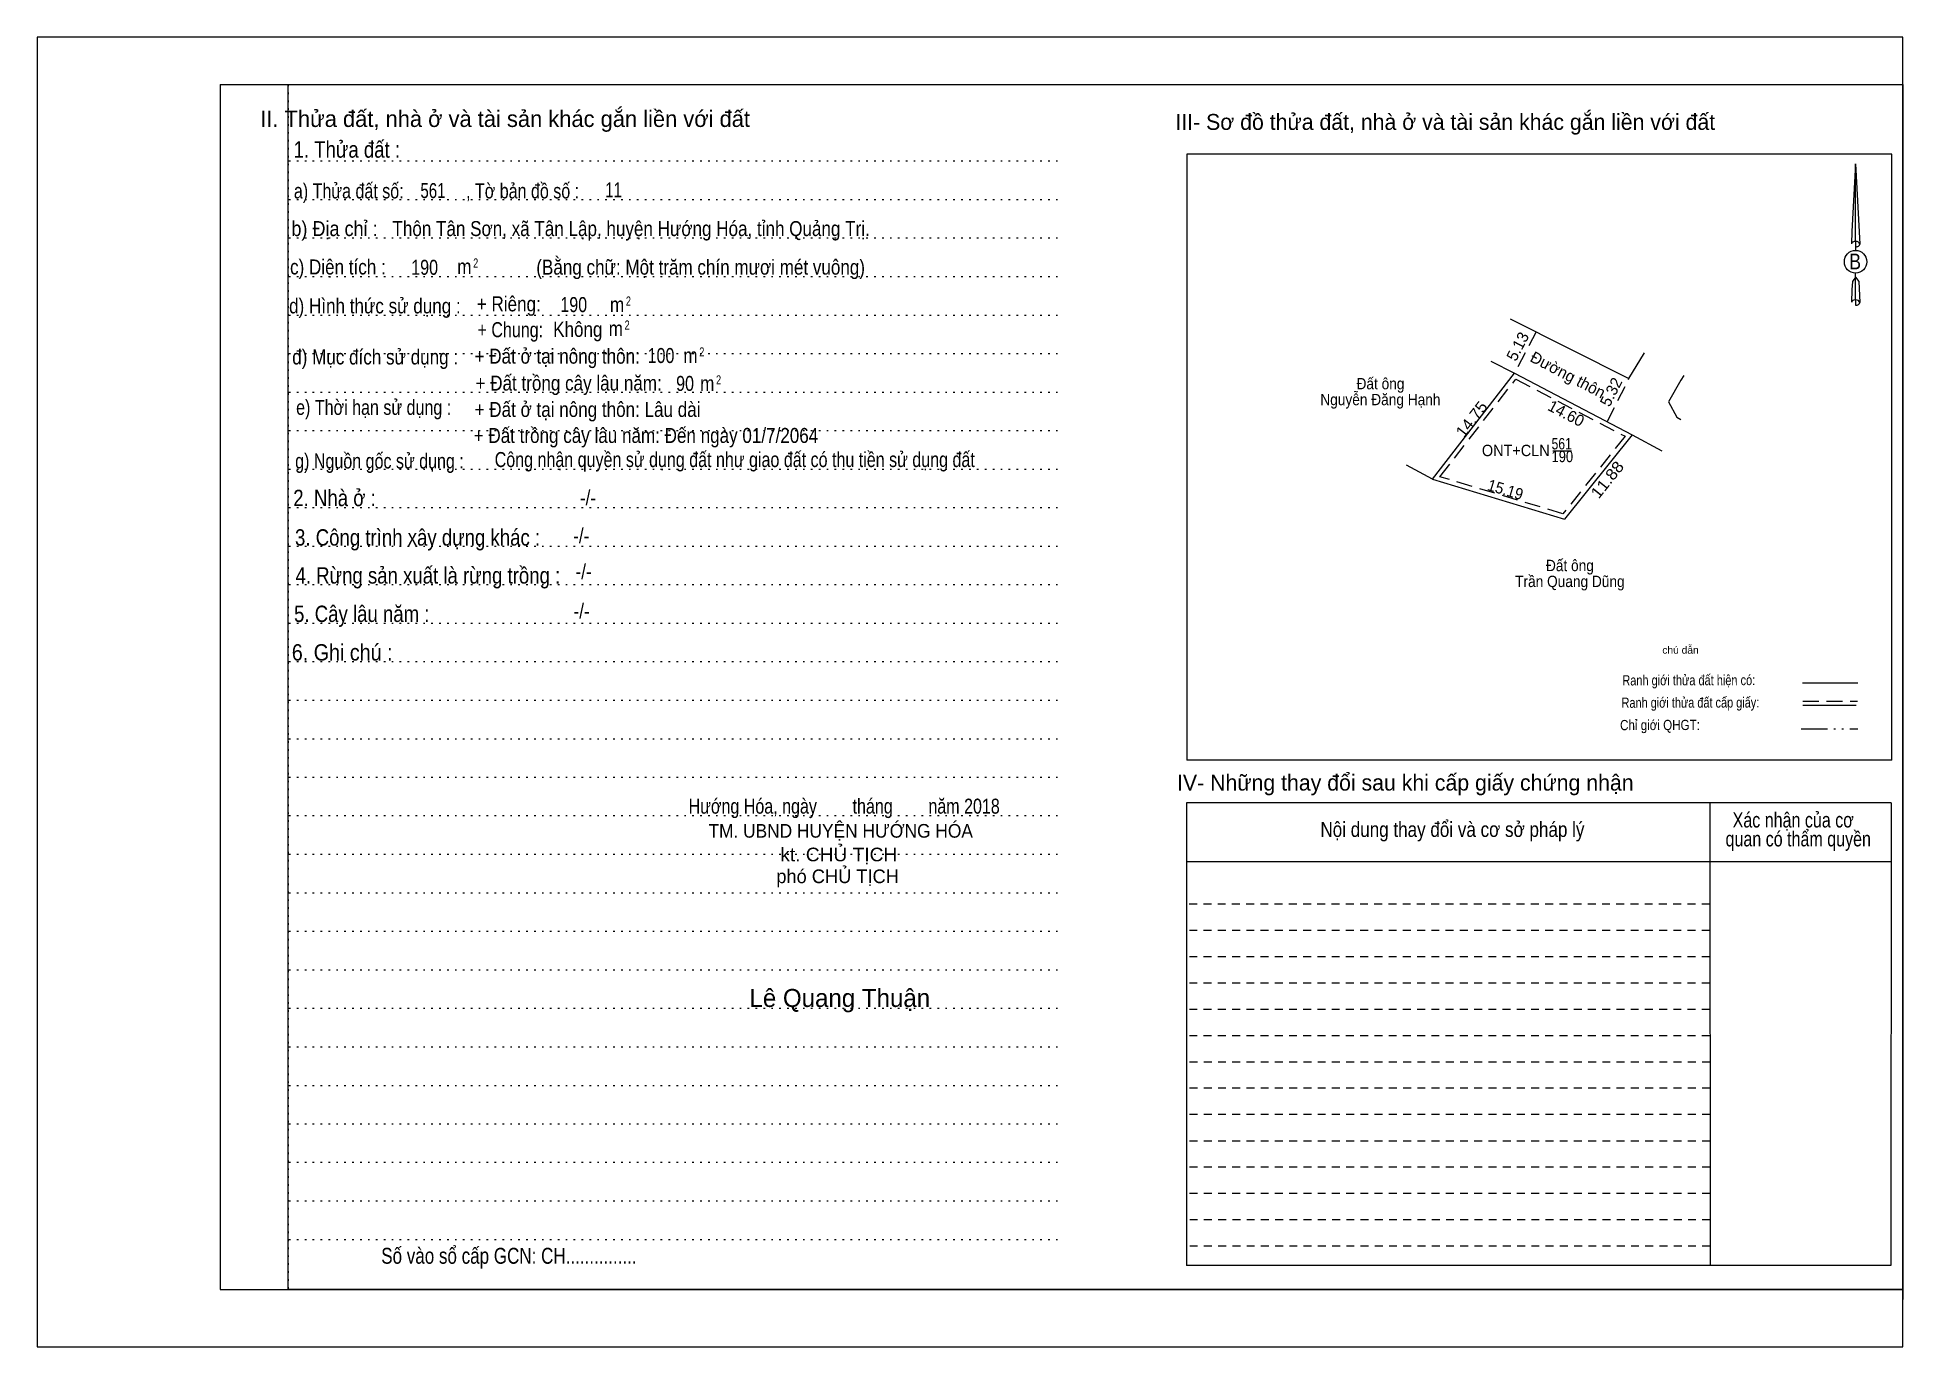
# Model space of a CAD drawing. Header units: metres. Extents: x 547367 to 548328, y 1837029 to 1837396.
# Drawn here: x 547581.7 to 547786.9, y 1837247.3 to 1837391.3 of the extents above; entities that cross this region are included whole.
import ezdxf
from ezdxf.enums import TextEntityAlignment as Align

# ---------------------------------------------------------------- set-up
doc = ezdxf.new("R2010")
doc.units = ezdxf.units.M
doc.header["$LTSCALE"] = 0.58
for name, pattern in [('DASH_DOUBLE_DOT', [9.2, 5, -1.2, 0.3, -1.2, 0.3, -1.2]), ('DOTTED', [1.5, 0.3, -1.2]), ('MEDIUM_DASHED', [4.5, 3, -1.5]), ('SHORT_DASHED', [2.7, 1.5, -1.2])]:
    doc.linetypes.add(name, pattern=pattern)
for name, color, linetype, lineweight in [('1', 7, 'DOTTED', 13), ('15', 7, 'Continuous', 13), ('2', 7, 'SHORT_DASHED', 13), ('28', 7, 'Continuous', 25), ('5', 7, 'Continuous', 13), ('63', 7, 'Continuous', 13)]:
    doc.layers.add(name, color=color, linetype=linetype, lineweight=lineweight)
for name, color, linetype in [('18', 7, 'Continuous'), ('21', 7, 'Continuous'), ('3', 7, 'Continuous'), ('4', 7, 'Continuous')]:
    doc.layers.add(name, color=color, linetype=linetype)

msp = doc.modelspace()

# ---------------------------------------------------------------- texts
at = {"layer": '15'}
for s, rotation, p in [('5.13', 62.486, (547745.062, 1837357.0513)), ('Đường thôn', 332.382, (547749.7453, 1837353.661)), ('5.32', 63.29, (547755.3419, 1837352.0441)), ('14.60', 332.382, (547749.5553, 1837349.4184))]:
    msp.add_text(s, height=1.25, rotation=rotation, dxfattribs=at).set_placement(p, align=Align.CENTER)
for s, width, p in [('Đất ông', 0.9, (547729.415, 1837352.62)), ('Nguyễn Đăng Hạnh', 0.9, (547729.405, 1837350.87)), ('ONT+CLN', 0.95, (547744.3, 1837345.27)), ('561', 0.8, (547749.35, 1837346.01)), ('190', 0.85, (547749.42, 1837344.61)), ('Trần Quang Dũng', 0.9, (547750.25, 1837330.87)), ('Đất ông', 0.9, (547750.255, 1837332.62))]:
    msp.add_text(s, height=1.25, dxfattribs=dict(at, width=width)).set_placement(p, align=Align.CENTER)
for s, rotation, width, p in [('14.75', 52.214, 1.05, (547739.9333, 1837348.9471)), ('11.88', 51.287, 1.1, (547754.854, 1837342.2891)), ('15.19', 343.247, 0.95, (547742.9798, 1837340.9851))]:
    msp.add_text(s, height=1.25, rotation=rotation, dxfattribs=dict(at, width=width)).set_placement(p, align=Align.CENTER)
at = {"layer": '18'}
for s, height, p in [('II. Thửa đất, nhà ở và tài sản khác gắn liền với đất', 1.8, (547633.12, 1837381.47)), ('phó CHỦ TỊCH', 1.5, (547669.695, 1837298.31)), ('Lê Quang Thuận', 1.98, (547669.94, 1837284.69))]:
    msp.add_text(s, height=height, dxfattribs=at).set_placement(p, align=Align.CENTER)
for s, height, width, p in [('1. Thửa đất :', 1.8, 0.85, (547615.705, 1837378.09)), ('a) Thửa đất số:              , Tờ bản đồ số : ', 1.65, 0.8, (547625.82, 1837373.61)), ('b) Địa chỉ : ', 1.65, 0.9, (547614.63, 1837369.47)), ('Thôn Tân Sơn, xã Tân Lập, huyện Hướng Hóa, tỉnh Quảng Trị.', 1.65, 0.85, (547646.98, 1837369.47)), ('c) Diện tích :                                                   ', 1.65, 0.85, (547628.015, 1837365.25)), ('2', 1, 0.75, (547629.885, 1837366.01)), ('(Bằng chữ: Một trăm chín mươi mét vuông)', 1.65, 0.85, (547654.63, 1837365.23)), ('190', 1.65, 0.8, (547624.27, 1837365.21)), (' m', 1.65, 0.85, (547628.375, 1837365.29)), ('+ Riêng: ', 1.65, 0.85, (547633.785, 1837361.19)), ('d) Hình thức sử dụng :', 1.65, 0.85, (547618.795, 1837360.97)), ('190', 1.65, 0.8, (547640.67, 1837361.11)), (' m', 1.65, 0.85, (547645.175, 1837361.11)), ('2', 1, 0.75, (547646.685, 1837361.83)), ('       + Chung:', 1.65, 0.8, (547631.975, 1837358.35)), ('Không', 1.65, 0.85, (547641.115, 1837358.39)), (' m', 1.65, 0.85, (547645.035, 1837358.47)), ('2', 1, 0.75, (547646.545, 1837359.19)), ('đ) Mục đích sử dụng :', 1.65, 0.85, (547618.825, 1837355.35)), ('100', 1.65, 0.8, (547650.27, 1837355.51)), (' m', 1.65, 0.85, (547653.245, 1837355.51)), ('2', 1, 0.75, (547654.755, 1837356.23)), ('90', 1.65, 0.8, (547652.915, 1837352.44)), (' m', 1.65, 0.85, (547655.095, 1837352.44)), ('2', 1, 0.75, (547656.605, 1837353.16)), ('e) Thời hạn sử dụng :', 1.65, 0.8, (547618.66, 1837349.81)), ('+ Đất ở tại nông thôn: Lâu dài', 1.65, 0.85, (547642.19, 1837349.58)), ('+ Đất trồng cây lâu năm: Đến ngày 01/7/2064', 1.65, 0.85, (547648.615, 1837346.72)), ('g) Nguồn gốc sử dụng :', 1.65, 0.8, (547619.3, 1837343.91)), ('2. Nhà ở :', 1.8, 0.85, (547614.355, 1837339.77)), ('3. Công trình xây dựng khác :', 1.8, 0.85, (547623.49, 1837335.43)), ('4. Rừng sản xuất là rừng trồng :', 1.8, 0.85, (547624.625, 1837331.25)), ('5. Cây lâu năm :', 1.8, 0.85, (547617.35, 1837327.03)), ('6. Ghi chú :', 1.8, 0.9, (547615.195, 1837322.79)), ('Hướng Hóa, ngày        tháng        năm 2018', 1.65, 0.8, (547670.42, 1837305.95)), ('TM. UBND HUYỆN HƯỚNG HÓA', 1.5, 0.95, (547670.035, 1837303.31)), ('kt. CHỦ TỊCH', 1.5, 1.05, (547669.825, 1837300.71)), ('Số vào sổ cấp GCN: CH...............', 1.75, 0.8, (547633.54, 1837256.45))]:
    msp.add_text(s, height=height, dxfattribs=dict(at, width=width)).set_placement(p, align=Align.CENTER)
at = {"layer": '21', "width": 0.75}
msp.add_text('11', height=1.65, dxfattribs=at).set_placement((547645.05, 1837373.73), align=Align.CENTER)
at = {"layer": '28'}
for s, height, width, p in [('B', 1.728, 0.85, (547781.625, 1837365.81)), ('-/-', 1.65, 0.85, (547642.235, 1837339.87)), ('-/-', 1.65, 0.85, (547641.495, 1837335.69)), ('-/-', 1.65, 0.85, (547641.755, 1837331.75)), ('-/-', 1.65, 0.85, (547641.535, 1837327.41)), ('Xác nhận của cơ', 1.65, 0.8, (547774.815, 1837304.43)), ('Nội dung thay đổi và cơ sở pháp lý', 1.65, 0.85, (547737.33, 1837303.39)), (' quan có thẩm quyền', 1.65, 0.8, (547775.125, 1837302.35))]:
    msp.add_text(s, height=height, dxfattribs=dict(at, width=width)).set_placement(p, align=Align.CENTER)
at = {"layer": '28', "width": 0.8}
msp.add_text('Ranh giới thửa đất hiện có:', height=1.128, rotation=0.135, dxfattribs=at).set_placement((547763.3287, 1837320.0675), align=Align.CENTER)
at = {"layer": '28'}
msp.add_text('IV- Những thay đổi sau khi cấp giấy chứng nhận', height=1.75, dxfattribs=at).set_placement((547732.145, 1837308.49), align=Align.CENTER)
at = {"layer": '3'}
for s, width, p in [('+ Đất ở tại nông thôn:', 0.85, (547638.85, 1837355.44)), ('+ Đất trồng cây lâu năm:', 0.85, (547640.11, 1837352.48)), ('Công nhận quyền sử dụng đất như giao đất có thu tiền sử dụng đất', 0.8, (547658.38, 1837344.07))]:
    msp.add_text(s, height=1.65, dxfattribs=dict(at, width=width)).set_placement(p, align=Align.CENTER)
at = {"layer": '4', "width": 0.75}
msp.add_text('561', height=1.65, dxfattribs=at).set_placement((547625.185, 1837373.65), align=Align.CENTER)
at = {"layer": '5', "width": 1.05}
msp.add_text('chú dẫn', height=0.7999, dxfattribs=at).set_placement((547762.42, 1837323.55), align=Align.CENTER)
at = {"layer": '63'}
msp.add_text('III- Sơ đồ thửa đất, nhà ở và tài sản khác gắn liền với đất', height=1.75, dxfattribs=at).set_placement((547736.54, 1837381.15), align=Align.CENTER)
for s, width, p in [('Ranh giới thửa đất cấp giấy:', 0.8, (547763.5087, 1837317.6081)), ('Chỉ giới QHGT:', 0.85, (547760.1637, 1837315.1404))]:
    msp.add_text(s, height=1.123, rotation=0.135, dxfattribs=dict(at, width=width)).set_placement(p, align=Align.CENTER)

# ---------------------------------------------------------------- linework, layer by layer
at = {"layer": '1', "linetype": 'Continuous'}
for p, q in [((547601.76, 1837386.13), (547786.86, 1837386.13)), ((547601.76, 1837386.13), (547601.76, 1837253.63)), ((547786.86, 1837386.13), (547786.86, 1837252.53)), ((547601.76, 1837253.63), (547786.86, 1837253.63))]:
    msp.add_line(p, q, dxfattribs=at)
at = {"layer": '1'}
for p, q in [((547609.26, 1837386.13), (547609.26, 1837253.63)), ((547609.34, 1837377.73), (547693.88, 1837377.73)), ((547609.34, 1837373.49), (547693.88, 1837373.49)), ((547609.34, 1837369.27), (547693.88, 1837369.27)), ((547609.34, 1837365.03), (547693.88, 1837365.03)), ((547609.34, 1837360.79), (547693.88, 1837360.79)), ((547609.34, 1837356.55), (547693.88, 1837356.55)), ((547609.34, 1837352.31), (547693.88, 1837352.31)), ((547609.34, 1837348.09), (547693.88, 1837348.09)), ((547609.34, 1837343.85), (547693.88, 1837343.85)), ((547609.34, 1837339.61), (547693.88, 1837339.61)), ((547609.34, 1837335.37), (547693.88, 1837335.37)), ((547609.34, 1837331.15), (547693.88, 1837331.15)), ((547609.34, 1837326.91), (547693.88, 1837326.91)), ((547609.34, 1837322.67), (547693.88, 1837322.67)), ((547609.34, 1837318.43), (547693.88, 1837318.43)), ((547609.34, 1837314.19), (547693.88, 1837314.19)), ((547609.34, 1837309.95), (547693.88, 1837309.95)), ((547609.34, 1837305.73), (547693.88, 1837305.73)), ((547609.34, 1837301.49), (547693.88, 1837301.49)), ((547609.34, 1837297.25), (547693.88, 1837297.25)), ((547609.34, 1837293.01), (547693.88, 1837293.01)), ((547609.34, 1837288.79), (547693.88, 1837288.79)), ((547609.34, 1837284.55), (547693.88, 1837284.55)), ((547609.34, 1837280.31), (547693.88, 1837280.31)), ((547609.34, 1837276.07), (547693.88, 1837276.07)), ((547609.34, 1837271.83), (547693.88, 1837271.83)), ((547609.34, 1837267.61), (547693.88, 1837267.61)), ((547609.34, 1837263.37), (547693.88, 1837263.37)), ((547609.34, 1837259.13), (547693.88, 1837259.13))]:
    msp.add_line(p, q, dxfattribs=at)
at = {"layer": '1', "linetype": 'Continuous'}
for points in [[(547581.66, 1837247.33), (547786.86, 1837247.33), (547786.86, 1837391.33), (547581.66, 1837391.33)], [(547609.26, 1837386.13), (547786.86, 1837386.13), (547786.86, 1837253.63), (547609.26, 1837253.63)]]:
    msp.add_lwpolyline(points, close=True, dxfattribs=at)
at = {"layer": '15', "linetype": 'MEDIUM_DASHED'}
for p, q in [((547746.53, 1837358.94), (547744.16, 1837354.39)), ((547754.36, 1837349.05), (547756.75, 1837353.8))]:
    msp.add_line(p, q, dxfattribs=at)
at = {"layer": '15'}
for p, q in [((547735.12, 1837342.73), (547744.16, 1837354.39)), ((547762.02, 1837349.54), (547762.47, 1837349.29)), ((547757.1, 1837347.62), (547749.67, 1837338.35)), ((547757.1, 1837347.62), (547760.37, 1837345.84)), ((547748.37, 1837345.84), (547750.44, 1837345.84)), ((547735.12, 1837342.73), (547732.29, 1837344.29)), ((547735.12, 1837342.73), (547749.67, 1837338.35))]:
    msp.add_line(p, q, dxfattribs=at)
for points in [[(547743.67, 1837360.37), (547756.75, 1837353.8), (547758.44, 1837356.63)], [(547741.57, 1837355.71), (547744.16, 1837354.39), (547757.1, 1837347.62)], [(547762.78, 1837354.15), (547762.46, 1837353.61), (547761.1, 1837351.23), (547762.03, 1837349.54)]]:
    msp.add_lwpolyline(points, dxfattribs=at)
at = {"layer": '15', "linetype": 'MEDIUM_DASHED'}
msp.add_lwpolyline([(547744.3, 1837353.75), (547756.33, 1837347.46), (547749.49, 1837338.93), (547735.96, 1837343)], close=True, dxfattribs=at)
at = {"layer": '2'}
for p, q in [((547765.64, 1837293.09), (547708.06, 1837293.09)), ((547765.64, 1837290.21), (547708.06, 1837290.21)), ((547765.64, 1837287.31), (547708.06, 1837287.31)), ((547765.64, 1837284.43), (547708.06, 1837284.43)), ((547765.64, 1837281.53), (547708.06, 1837281.53)), ((547765.66, 1837278.63), (547708.06, 1837278.63)), ((547765.66, 1837275.75), (547708.06, 1837275.75)), ((547765.66, 1837272.85), (547708.06, 1837272.85)), ((547765.66, 1837269.95), (547708.06, 1837269.95)), ((547765.66, 1837267.07), (547708.06, 1837267.07)), ((547765.66, 1837264.17), (547708.06, 1837264.17)), ((547765.68, 1837261.29), (547708.06, 1837261.29)), ((547765.68, 1837258.39), (547708.06, 1837258.39))]:
    msp.add_line(p, q, dxfattribs=at)
at = {"layer": '28'}
for p, q in [((547785.66, 1837378.47), (547708.12, 1837378.47)), ((547781.66, 1837377.43), (547782.14, 1837368.59)), ((547781.66, 1837377.43), (547782.14, 1837368.59)), ((547781.66, 1837377.43), (547782.14, 1837368.59)), ((547781.28, 1837369.97), (547781.22, 1837368.61)), ((547781.66, 1837368.89), (547781.66, 1837368.55)), ((547781.66, 1837368.55), (547781.66, 1837368.29)), ((547781.66, 1837368.29), (547781.66, 1837367.95)), ((547781.66, 1837368.29), (547781.66, 1837367.95)), ((547781.66, 1837368.29), (547781.66, 1837367.95)), ((547782.14, 1837368.59), (547782.14, 1837368.61)), ((547781.66, 1837364.97), (547781.66, 1837365.37)), ((547781.66, 1837364.97), (547781.66, 1837365.37)), ((547781.66, 1837364.97), (547781.66, 1837365.37)), ((547781.66, 1837364.97), (547782.02, 1837364.49)), ((547781.66, 1837364.97), (547782.02, 1837364.49)), ((547781.66, 1837364.97), (547782.02, 1837364.49)), ((547782.02, 1837364.49), (547782.14, 1837362.17)), ((547782.02, 1837364.49), (547782.14, 1837362.17)), ((547782.02, 1837364.49), (547782.14, 1837362.17)), ((547781.66, 1837362.47), (547781.66, 1837362.13)), ((547781.66, 1837362.13), (547781.66, 1837361.87)), ((547782.14, 1837362.17), (547782.14, 1837362.19)), ((547765.64, 1837307.13), (547765.68, 1837256.25)), ((547785.58, 1837307.13), (547785.54, 1837256.25)), ((547785.56, 1837300.67), (547708.06, 1837300.67)), ((547785.54, 1837256.25), (547708.06, 1837256.25))]:
    msp.add_line(p, q, dxfattribs=at)
at = {"layer": '28', "lineweight": 13}
msp.add_line((547775.84, 1837320.35), (547781.92, 1837320.35), dxfattribs=at)
at = {"layer": '28', "linetype": 'MEDIUM_DASHED', "lineweight": 13}
msp.add_line((547775.88, 1837318.31), (547781.88, 1837318.31), dxfattribs=at)
at = {"layer": '28', "linetype": 'SHORT_DASHED', "lineweight": 13}
msp.add_line((547765.62, 1837295.99), (547708.06, 1837295.99), dxfattribs=at)
at = {"layer": '28'}
for points in [[(547781.66, 1837368.89), (547781.66, 1837377.43), (547781.28, 1837369.97)], [(547781.66, 1837362.47), (547781.66, 1837364.97), (547781.34, 1837364.49), (547781.28, 1837363.55), (547781.22, 1837362.19)], [(547785.58, 1837307.13), (547708.06, 1837307.13), (547708.06, 1837256.25)]]:
    msp.add_lwpolyline(points, dxfattribs=at)
msp.add_ellipse((547781.6811, 1837366.6447), major_axis=(0, 1.258), ratio=0.983453, dxfattribs=at)
for centre, start_param, end_param in [((547781.6815, 1837368.5832), 1.57079633, 3.07445202), ((547781.6815, 1837368.5832), 0.06714063, 1.57079633), ((547781.6815, 1837368.5832), 4.71238898, 6.28318531), ((547781.6815, 1837362.1627), 2.49106941, 3.07427841), ((547781.6815, 1837362.1627), 1.57079633, 2.49106941), ((547781.6815, 1837362.1627), 0.06714063, 1.57079633), ((547781.6815, 1837362.1627), 4.71238898, 6.28318531)]:
    msp.add_ellipse(centre, major_axis=(0.4535, 0), ratio=0.655448, start_param=start_param, end_param=end_param, dxfattribs=at)
at = {"layer": '5', "linetype": 'DOTTED'}
msp.add_line((547609.26, 1837386.13), (547609.26, 1837253.63), dxfattribs=at)
at = {"layer": '63', "lineweight": 25}
for p, q in [((547708.12, 1837378.47), (547708.12, 1837311.83)), ((547785.66, 1837311.83), (547785.66, 1837378.47)), ((547785.66, 1837311.83), (547708.12, 1837311.83))]:
    msp.add_line(p, q, dxfattribs=at)
at = {"layer": '63'}
msp.add_line((547775.88, 1837317.87), (547781.74, 1837317.87), dxfattribs=at)
msp.add_line((547775.88, 1837317.87), (547781.74, 1837317.87), dxfattribs=at)
at = {"layer": '63', "linetype": 'DASH_DOUBLE_DOT', "lineweight": 25}
msp.add_line((547775.7, 1837315.27), (547781.94, 1837315.27), dxfattribs=at)

msp.set_redraw_order([(e.dxf.handle, doc.entitydb.next_handle()) for e in msp.query("TEXT MTEXT ATTDEF DIMENSION ARC_DIMENSION")])  # texts and dimensions are drawn at this point

doc.saveas('drawing.dxf')
